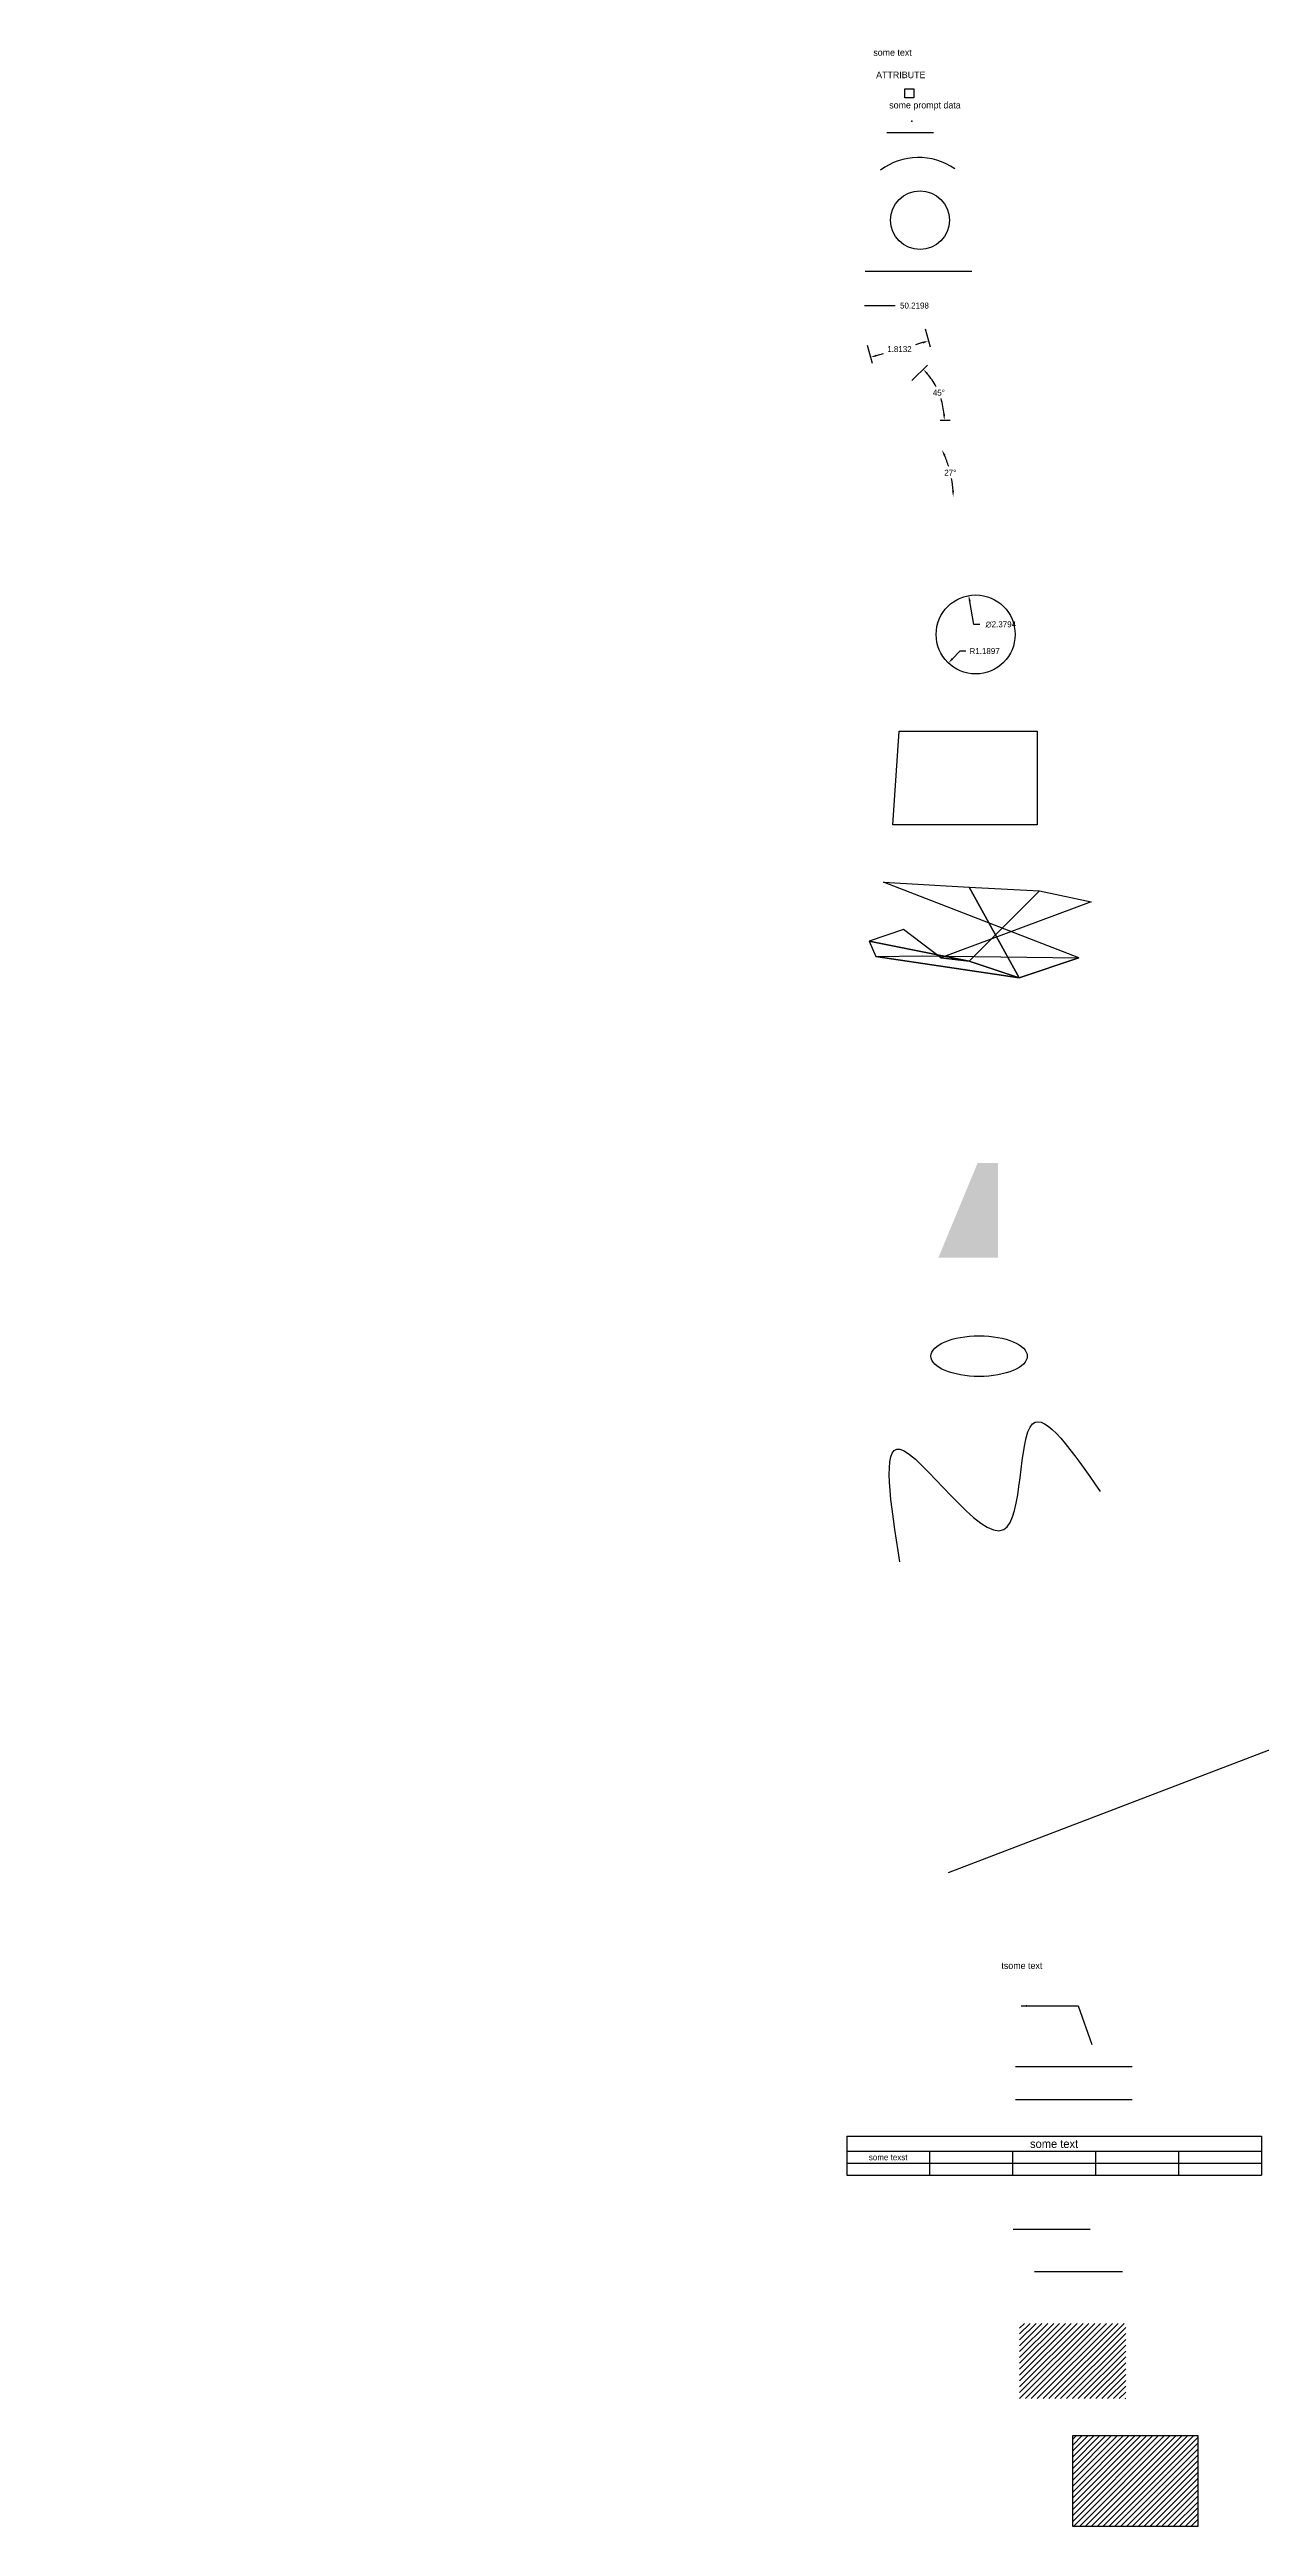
# Model space of a CAD drawing. Header units: inches. Extents: x 0 to 36.5, y -16.7 to 57.9.
import ezdxf

# ---------------------------------------------------------------- set-up
doc = ezdxf.new("R2010")
doc.units = ezdxf.units.IN
doc.header["$MEASUREMENT"] = 0
doc.dimstyles.get("Standard").update_dxf_attribs({"dimtxt": 0.18, "dimasz": 0.18, "dimexe": 0.18, "dimexo": 0.0625, "dimgap": 0.09, "dimtad": 0, "dimtih": 1, "dimtoh": 1, "dimdec": 4, "dimzin": 0, "dimdsep": 46, "dimtxsty": 'Standard', "dimcen": 0.09, "dimadec": 0, "dimazin": 0, "dimtfac": 1, "dimtdec": 4, "dimtofl": 0, "dimtmove": 0, "dimatfit": 3, "dimfxl": 0, "dimtolj": 1, "dimtzin": 0, "dimarcsym": 0})

# ---------------------------------------------------------------- blocks, each defined once
blk = doc.blocks.new('some block')
blk.add_lwpolyline([(-0.136, 0.272), (0.136, 0.272), (0.136, 0), (-0.136, 0)], close=True)
blk.add_attdef('ATTRIBUTE2', (-0.606, -0.319), '', height=0.2)
blk = doc.blocks.new('*D2')
at = {"color": 0, "lineweight": -2}
blk.add_line((24.559, 50.22), (25.481, 50.22), dxfattribs=at)
at = {"layer": 'Defpoints', "color": 0}
for p in [(24.497, 50.22), (25.481, 50.22), (0, 0)]:
    blk.add_point(p, dxfattribs=at)
at = {"color": 0, "insert": (26.066, 50.22), "char_height": 0.18, "attachment_point": 5}
blk.add_mtext('\\A1;50.2198', dxfattribs=at)
blk = doc.blocks.new('*D3')
at = {"color": 0, "lineweight": -2}
for p, q in [((26.384, 49.518), (26.535, 48.979)), ((24.638, 49.028), (24.789, 48.49)), ((24.914, 48.712), (25.134, 48.773)), ((26.313, 49.104), (26.094, 49.042))]:
    blk.add_line(p, q, dxfattribs=at)
at = {"color": 0}
for points in [[(24.906, 48.74), (24.922, 48.683), (24.741, 48.663)], [(26.305, 49.133), (26.321, 49.075), (26.487, 49.152)]]:
    blk.add_solid(points, dxfattribs=at)
at = {"layer": 'Defpoints', "color": 0}
for p in [(26.367, 49.578), (24.621, 49.088), (26.487, 49.152)]:
    blk.add_point(p, dxfattribs=at)
at = {"color": 0, "insert": (25.614, 48.908), "char_height": 0.18, "attachment_point": 5}
blk.add_mtext('\\A1;1.8132', dxfattribs=at)
blk = doc.blocks.new('*D4')
at = {"color": 0, "lineweight": -2}
for p, q in [((25.99, 47.959), (26.458, 48.427)), ((26.844, 46.766), (27.146, 46.766))]:
    blk.add_line(p, q, dxfattribs=at)
for start, end in [(27.75435, 40.24319), (4.75681, 17.4387)]:
    blk.add_arc((24.797, 46.766), 2.169, start, end, dxfattribs=at)
at = {"color": 0}
for points in [[(26.431, 48.147), (26.475, 48.188), (26.331, 48.3)], [(26.988, 46.947), (26.929, 46.945), (26.966, 46.766)]]:
    blk.add_solid(points, dxfattribs=at)
at = {"layer": 'Defpoints', "color": 0}
for p in [(25.946, 47.915), (26.892, 47.328), (24.797, 46.766), (26.782, 46.766)]:
    blk.add_point(p, dxfattribs=at)
at = {"color": 0, "insert": (26.801, 47.596), "char_height": 0.18, "attachment_point": 5}
blk.add_mtext('\\A1;45°', dxfattribs=at)
blk = doc.blocks.new('*D5')
at = {"color": 0, "lineweight": -2}
for start, end in [(16.95746, 23.69607), (3.32551, 10.11331)]:
    blk.add_arc((24.132, 44.463), 3.102, start, end, dxfattribs=at)
at = {"color": 0}
for points in [[(26.945, 45.697), (26.999, 45.723), (26.895, 45.872)], [(27.258, 44.644), (27.198, 44.642), (27.233, 44.463)]]:
    blk.add_solid(points, dxfattribs=at)
at = {"layer": 'Defpoints', "color": 0}
for p in [(28.389, 46.635), (27.195, 44.949), (24.132, 44.463), (24.132, 44.463), (28.703, 44.463)]:
    blk.add_point(p, dxfattribs=at)
at = {"color": 0, "insert": (27.147, 45.188), "char_height": 0.18, "attachment_point": 5}
blk.add_mtext('\\A1;27°', dxfattribs=at)
blk = doc.blocks.new('*D6')
at = {"color": 0, "lineweight": -2}
for p, q in [((27.857, 40.613), (27.734, 41.307)), ((28.037, 40.613), (27.857, 40.613))]:
    blk.add_line(p, q, dxfattribs=at)
at = {"color": 0}
blk.add_solid([(27.764, 41.312), (27.705, 41.302), (27.703, 41.485)], dxfattribs=at)
at = {"layer": 'Defpoints', "color": 0}
for p in [(27.703, 41.485), (28.117, 39.141)]:
    blk.add_point(p, dxfattribs=at)
at = {"color": 0, "insert": (28.667, 40.613), "char_height": 0.18, "attachment_point": 5}
blk.add_mtext('\\A1;∅2.3794', dxfattribs=at)
blk = doc.blocks.new('*D7')
at = {"color": 0, "lineweight": -2}
for p, q in [((27.431, 39.81), (27.214, 39.582)), ((27.611, 39.81), (27.431, 39.81))]:
    blk.add_line(p, q, dxfattribs=at)
at = {"color": 0}
blk.add_solid([(27.192, 39.603), (27.235, 39.561), (27.089, 39.452)], dxfattribs=at)
at = {"layer": 'Defpoints', "color": 0}
for p in [(27.91, 40.313), (27.089, 39.452)]:
    blk.add_point(p, dxfattribs=at)
at = {"color": 0, "insert": (28.181, 39.81), "char_height": 0.18, "attachment_point": 5}
blk.add_mtext('\\A1;R1.1897', dxfattribs=at)
blk = doc.blocks.new('*T8')
at = {"color": 0, "linetype": 'ByBlock', "lineweight": -2}
for p, q in [((0, 0), (12.5, 0)), ((0, 0), (0, -1.173)), ((12.5, 0), (12.5, -1.173)), ((0, -0.453), (12.5, -0.453)), ((2.5, -0.453), (2.5, -1.173)), ((5, -0.453), (5, -1.173)), ((7.5, -0.453), (7.5, -1.173)), ((10, -0.453), (10, -1.173)), ((0, -0.813), (12.5, -0.813)), ((0, -1.173), (12.5, -1.173))]:
    blk.add_line(p, q, dxfattribs=at)
at = {"color": 0, "attachment_point": 5}
for s, insert, char_height, width in [('some texst', (1.25, -0.633), 0.18, 2.38), ('some text', (6.25, -0.227), 0.25, 12.38)]:
    blk.add_mtext(s, dxfattribs=dict(at, insert=insert, char_height=char_height, width=width))

msp = doc.modelspace()

# ---------------------------------------------------------------- hatches: boundary and pattern name
h = msp.add_hatch()
h.set_pattern_fill('ANSI31', color=256, style=0)
h.paths.add_polyline_path([(29.23661, -10.5737), (32.43242, -10.5737), (32.43242, -12.83879), (29.23661, -12.83879)])
h = msp.add_hatch()
h.set_pattern_fill('ANSI31', color=256, style=0)
h.paths.add_polyline_path([(30.83716, -13.95423), (34.60346, -13.95423), (34.60346, -16.69161), (30.83716, -16.69161)])

# ---------------------------------------------------------------- linework, layer by layer
for p, q in [((24.57558, 51.26075), (27.79424, 51.26075)), ((29.1122, -2.83199), (32.62221, -2.83199)), ((29.1122, -3.83199), (32.62221, -3.83199)), ((29.03601, -7.7393), (31.36579, -7.7393)), ((29.67956, -9.01436), (32.33123, -9.01436))]:
    msp.add_line(p, q)
msp.add_ray((27.09501, 3.01065), (0.93399611, 0.35728318))
msp.add_lwpolyline([(25.23668, 55.43891), (26.6385, 55.43891)])
msp.add_lwpolyline([(30.83716, -13.95423), (34.60346, -13.95423), (34.60346, -16.69161), (30.83716, -16.69161)], close=True)
for centre, radius in [((26.23368, 52.79373), 0.88612), ((27.91002, 40.31293), 1.1897)]:
    msp.add_circle(centre, radius)
msp.add_arc((26.19032, 52.78748), 1.8949, 54.9206095, 127.1333149)
msp.add_ellipse((28.01452, 18.56957), major_axis=(-1.45092, 0), ratio=0.4224407)
msp.add_spline([(25.62621, 12.3719), (25.62621, 15.76703), (28.75808, 13.34446), (29.6251, 16.52739), (31.65932, 14.49317)], degree=3)
msp.add_point((25.98765, 55.77914))
msp.add_trace([(28.58113, 21.53592), (28.58113, 24.38469), (26.78792, 21.53592), (27.96792, 24.38469)])
msp.add_3dface([(25.6082, 37.40296), (29.76633, 37.40296), (29.76633, 34.57369), (25.41356, 34.57369)])

# ---------------------------------------------------------------- block references
msp.add_blockref('some block', (25.91133, 56.47892)).add_auto_attribs({'ATTRIBUTE2': 'some prompt data'})
msp.add_blockref('*T8', (24.0239, -4.93614))

# ---------------------------------------------------------------- texts
msp.add_text('some text', height=0.2).set_placement((24.82602, 57.74671))
at = {"insert": (28.68651, 0.30527), "char_height": 0.2, "width": 7.3469355, "attachment_point": 1}
msp.add_mtext('tsome text', dxfattribs=at)
msp.add_attdef('ATTRIBUTE', (24.9106, 57.07146), '####', height=0.2)

# ---------------------------------------------------------------- dimensions: what is measured, and where the dimension line sits
dim = msp.add_ordinate_dim(feature_location=(24.49652, 50.21982), offset=(0.98422, 0), dtype=0, origin=(0, 0), dimstyle='Standard')
dim.commit()
dim.dimension.update_dxf_attribs({"geometry": '*D2', "text_midpoint": (26.06574, 50.21982)})
dim = msp.add_aligned_dim(p1=(24.62139, 49.08842), p2=(26.36725, 49.57795), distance=-0.44188, dimstyle='Standard')
dim.commit()
dim.dimension.update_dxf_attribs({"geometry": '*D3', "text_midpoint": (25.61362, 48.90772)})
dim = msp.add_angular_dim_3p(base=(26.89206, 47.32758), center=(24.79724, 46.76627), p1=(26.78174, 46.76627), p2=(25.94615, 47.91518), dimstyle='Standard')
dim.commit()
dim.dimension.update_dxf_attribs({"geometry": '*D4', "text_midpoint": (26.80087, 47.5962)})
dim = msp.add_angular_dim_2l(base=(27.19497, 44.94887), line1=((24.13153, 44.46328), (28.70343, 44.46328)), line2=((24.13153, 44.46328), (28.38942, 46.6348)), dimstyle='Standard')
dim.commit()
dim.dimension.update_dxf_attribs({"geometry": '*D5', "text_midpoint": (27.14738, 45.18792)})
dim = msp.add_diameter_dim_2p(p1=(28.1169, 39.14136), p2=(27.70314, 41.4845), dimstyle='Standard')
dim.commit()
dim.dimension.update_dxf_attribs({"geometry": '*D6', "text_midpoint": (28.66711, 40.61256), "dimtype": 163})
dim = msp.add_radius_dim(center=(27.91002, 40.31293), mpoint=(27.08935, 39.4516), dimstyle='Standard')
dim.commit()
dim.dimension.update_dxf_attribs({"geometry": '*D7', "text_midpoint": (28.18116, 39.81034), "dimtype": 164})

# ---------------------------------------------------------------- meshes
mesh = msp.add_polymesh((3, 4))
for k, corner in enumerate([(25.1299, 32.85281), (27.71326, 32.69366), (29.83656, 32.58757), (31.39365, 32.25159), (31.02207, 30.57171), (29.21726, 29.97049), (27.71326, 30.46561), (26.86394, 30.57171), (26.31542, 30.62476), (24.89988, 30.60708), (24.70524, 31.06683), (25.73151, 31.42049)]):
    mesh.set_mesh_vertex(divmod(k, 4), corner)

# ---------------------------------------------------------------- leaders
msp.add_leader([(29.2808, -1.00917), (30.99749, -1.00917), (31.41133, -2.17332)], dimstyle='Standard', override={"dimgap": 0.09, "dimtad": 0})

doc.saveas('drawing.dxf')
